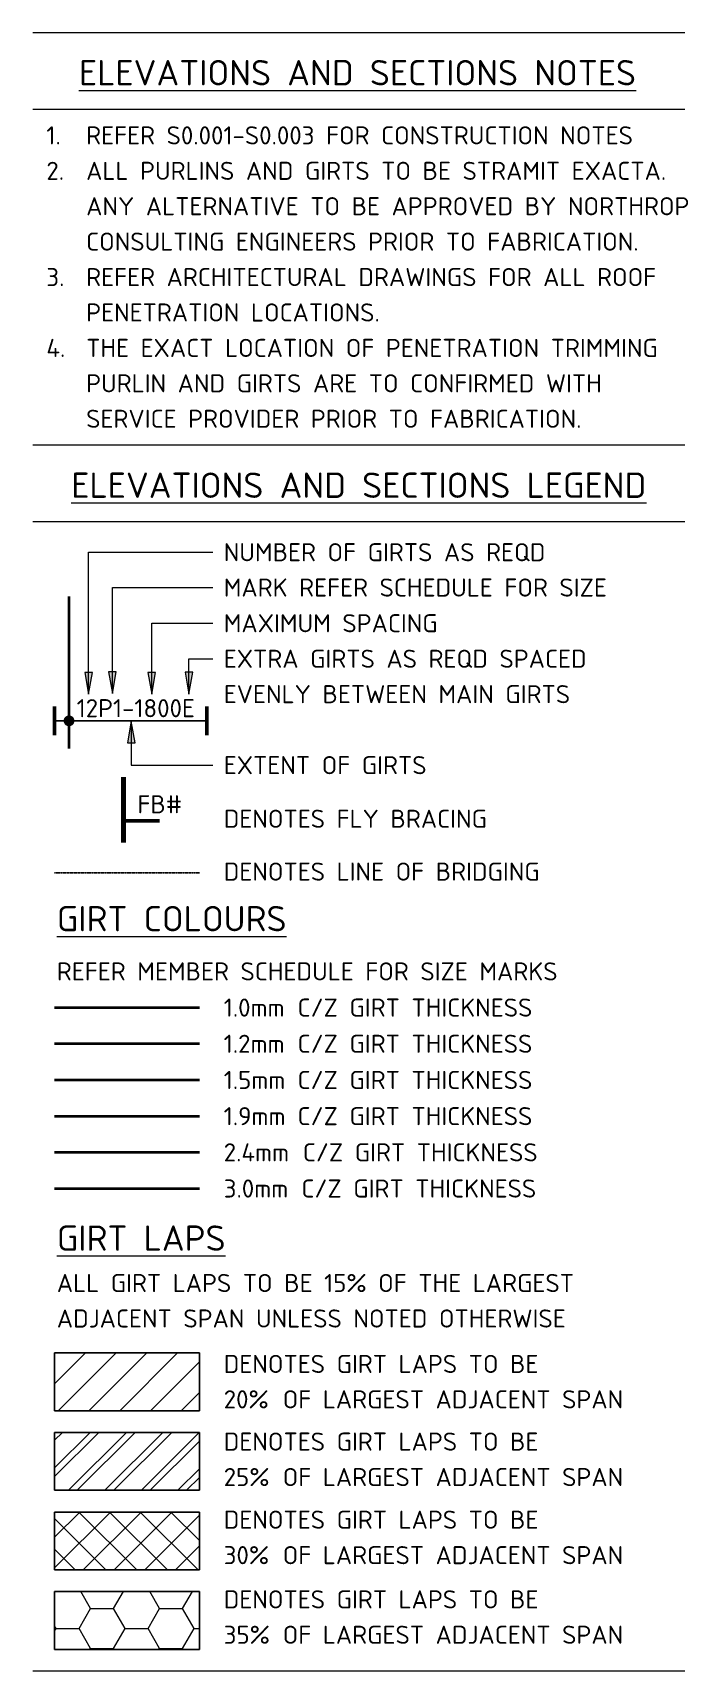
# Model space of a CAD drawing. Header units: millimetres. Extents: x 632 to 421542, y -3890 to 20851.
# Drawn here: x 632 to 9678, y -3890 to 18750 of the extents above; entities that cross this region are included whole.
import ezdxf

# ---------------------------------------------------------------- set-up
doc = ezdxf.new("R2010")
doc.units = ezdxf.units.MM
doc.linetypes.add('Dash', pattern=[7, 5, -2])
doc.linetypes.add('Hidden', pattern=[4, 3, -1])
for name, color, linetype, lineweight in [('A-000-T_TEXT', 231, 'Continuous', 13), ('A-010-M_LINE', 90, 'Continuous', 13), ('Z-060-M_DETAIL', 92, 'Continuous', 25), ('Z-200_P_REF_PLANE', 111, 'Dash', 13)]:
    doc.layers.add(name, color=color, linetype=linetype, lineweight=lineweight)
doc.styles.add('ISOCPEUR', font='isocpeur.ttf', dxfattribs={"height": 250})
doc.styles.add('ISOCPEUR_B', font='', dxfattribs={"height": 250})
doc.styles.add('ISOCPEUR_B_1', font='', dxfattribs={"height": 350})
doc.styles.get('ISOCPEUR_B').set_extended_font_data('ISOCPEUR', bold=True)
doc.styles.get('ISOCPEUR_B_1').set_extended_font_data('ISOCPEUR', bold=True)

msp = doc.modelspace()

# ---------------------------------------------------------------- texts
at = {"layer": 'A-000-T_TEXT', "color": 7, "lineweight": 18, "attachment_point": 1}
for s, insert, char_height, width, style in [('\\LELEVATIONS AND SECTIONS NOTES', (1269, 18373), 350, 9363.71, 'ISOCPEUR_B_1'), ('1.', (819, 17457), 250, 665.46, 'ISOCPEUR'), ('REFER S0.001-S0.003 FOR CONSTRUCTION NOTES', (1368, 17457), 250, 8970.88, 'ISOCPEUR'), ('2.', (819, 16967), 250, 665.46, 'ISOCPEUR'), ('ALL PURLINS AND GIRTS TO BE STRAMIT EXACTA. ', (1368, 16967), 250, 9604.22, 'ISOCPEUR'), ('ANY ALTERNATIVE TO BE APPROVED BY NORTHROP ', (1368, 16478), 250, 9764.55, 'ISOCPEUR'), ('CONSULTING ENGINEERS PRIOR TO FABRICATION.', (1368, 15989), 250, 8858.65, 'ISOCPEUR'), ('3.', (819, 15499), 250, 665.46, 'ISOCPEUR'), ('REFER ARCHITECTURAL DRAWINGS FOR ALL ROOF ', (1368, 15499), 250, 9419.83, 'ISOCPEUR'), ('PENETRATION LOCATIONS.', (1368, 15010), 250, 4745.99, 'ISOCPEUR'), ('4.', (819, 14520), 250, 665.46, 'ISOCPEUR'), ('THE EXACT LOCATION OF PENETRATION TRIMMING ', (1368, 14520), 250, 9395.78, 'ISOCPEUR'), ('PURLIN AND GIRTS ARE TO CONFIRMED WITH ', (1368, 14031), 250, 8449.79, 'ISOCPEUR'), ('SERVICE PROVIDER PRIOR TO FABRICATION.', (1368, 13541), 250, 7984.81, 'ISOCPEUR'), ('\\LELEVATIONS AND SECTIONS LEGEND', (1163, 12673), 350, 9620.25, 'ISOCPEUR_B_1'), ('NUMBER OF GIRTS AS REQD', (3267, 11697), 250, 5146.83, 'ISOCPEUR'), ('MARK REFER SCHEDULE FOR SIZE', (3267, 11209), 250, 6205.06, 'ISOCPEUR'), ('MAXIMUM SPACING', (3267, 10716), 250, 3415.19, 'ISOCPEUR'), ('EXTRA GIRTS AS REQD SPACED ', (3267, 10225), 250, 6092.82, 'ISOCPEUR'), ('EVENLY BETWEEN MAIN GIRTS', (3267, 9736), 250, 5619.83, 'ISOCPEUR'), ('12P1-1800E', (1237, 9542), 250, 1996.2, 'ISOCPEUR'), ('EXTENT OF GIRTS', (3267, 8755), 250, 3302.95, 'ISOCPEUR'), ('FB#', (2075, 8214), 250, 729.54, 'ISOCPEUR'), ('DENOTES FLY BRACING', (3267, 8014), 250, 4248.94, 'ISOCPEUR'), ('DENOTES LINE OF BRIDGING', (3267, 7284), 250, 5026.58, 'ISOCPEUR'), ('\\LGIRT COLOURS', (963, 6684), 350, 3832.07, 'ISOCPEUR_B_1'), ('REFER MEMBER SCHEDULE FOR SIZE MARKS', (963, 5905), 250, 8089.03, 'ISOCPEUR'), ('1.0mm', (3267, 5405), 250, 1042.19, 'ISOCPEUR_B'), (' C/Z GIRT THICKNESS', (4127, 5405), 250, 4000.42, 'ISOCPEUR'), ('1.2mm', (3267, 4905), 250, 1042.19, 'ISOCPEUR_B'), (' C/Z GIRT THICKNESS', (4127, 4905), 250, 4000.42, 'ISOCPEUR'), ('1.5mm', (3267, 4405), 250, 1042.19, 'ISOCPEUR_B'), (' C/Z GIRT THICKNESS', (4127, 4405), 250, 4000.42, 'ISOCPEUR'), ('1.9mm', (3267, 3905), 250, 1042.19, 'ISOCPEUR_B'), (' C/Z GIRT THICKNESS', (4127, 3905), 250, 4000.42, 'ISOCPEUR'), ('2.4mm', (3267, 3405), 250, 1130.38, 'ISOCPEUR_B'), (' C/Z GIRT THICKNESS', (4200, 3405), 250, 4000.42, 'ISOCPEUR'), ('3.0mm', (3267, 2905), 250, 1106.33, 'ISOCPEUR_B'), (' C/Z GIRT THICKNESS', (4180, 2905), 250, 4000.42, 'ISOCPEUR'), ('\\LGIRT LAPS', (963, 2270), 350, 2862.02, 'ISOCPEUR_B_1'), ('ALL GIRT LAPS TO BE 15% OF THE LARGEST', (963, 1599), 250, 8730.38, 'ISOCPEUR_B'), ('ADJACENT SPAN UNLESS NOTED OTHERWISE', (963, 1109), 250, 8537.97, 'ISOCPEUR_B'), ('DENOTES GIRT LAPS TO BE', (3267, 481), 250, 5090.72, 'ISOCPEUR'), ('20%', (3267, -8), 250, 793.67, 'ISOCPEUR_B'), (' OF LARGEST ADJACENT SPAN', (3922, -8), 250, 5740.08, 'ISOCPEUR'), ('DENOTES GIRT LAPS TO BE', (3267, -592), 250, 5090.72, 'ISOCPEUR'), ('25%', (3267, -1082), 250, 793.67, 'ISOCPEUR_B'), (' OF LARGEST ADJACENT SPAN', (3922, -1082), 250, 5740.08, 'ISOCPEUR'), ('DENOTES GIRT LAPS TO BE', (3267, -1671), 250, 5090.72, 'ISOCPEUR'), ('30%', (3267, -2161), 250, 793.67, 'ISOCPEUR_B'), (' OF LARGEST ADJACENT SPAN', (3922, -2161), 250, 5740.08, 'ISOCPEUR'), ('DENOTES GIRT LAPS TO BE', (3267, -2772), 250, 5090.72, 'ISOCPEUR'), ('35%', (3267, -3261), 250, 793.67, 'ISOCPEUR_B'), (' OF LARGEST ADJACENT SPAN', (3922, -3261), 250, 5740.08, 'ISOCPEUR')]:
    msp.add_mtext(s, dxfattribs=dict(at, insert=insert, char_height=char_height, width=width, style=style))

# ---------------------------------------------------------------- blocks, each defined once
blk = doc.blocks.new('NRP_Extent _v2_ - 1-100-3221692-_6_0_ STEELWORK SECTIONS LEGEND')
at = {"layer": 'Z-060-M_DETAIL'}
blk.add_hatch(color=256, dxfattribs=at).paths.add_polyline_path([(1132, 9167), (1151, 9170), (1169, 9177), (1185, 9189), (1197, 9205), (1204, 9223), (1207, 9242), (1204, 9262), (1197, 9280), (1185, 9295), (1169, 9307), (1151, 9315), (1132, 9317), (1112, 9315), (1094, 9307), (1079, 9295), (1067, 9280), (1059, 9262), (1057, 9242), (1059, 9223), (1067, 9205), (1079, 9189), (1094, 9177), (1112, 9170)])
at = {"layer": 'Z-060-M_DETAIL', "lineweight": 50}
for p, q in [((932, 9442), (932, 9042)), ((3032, 9442), (3032, 9042))]:
    blk.add_line(p, q, dxfattribs=at)
at = {"layer": 'Z-060-M_DETAIL'}
blk.add_line((3032, 9242), (932, 9242), dxfattribs=at)

# ---------------------------------------------------------------- hatches: boundary and pattern name
at = {"layer": 'A-000-T_TEXT', "lineweight": 18}
for points in [[(1402, 9612), (1455, 9912), (1349, 9912)], [(1731, 9618), (1784, 9918), (1678, 9918)], [(2273, 9612), (2326, 9912), (2220, 9912)], [(2787, 9613), (2840, 9913), (2734, 9913)], [(1991, 9238), (1938, 8938), (2044, 8938)]]:
    msp.add_hatch(color=7, dxfattribs=at).paths.add_polyline_path(points)
at = {"layer": 'Z-060-M_DETAIL', "lineweight": 18}
h = msp.add_hatch(dxfattribs=at)
h.set_pattern_fill('FP_1', color=8, style=0, pattern_type=2)
h.set_pattern_definition([(45, (0, 0), (-212.132, 212.132), [])])
h.paths.add_polyline_path([(932, 510), (932, -290), (2932, -290), (2932, 510)])
h = msp.add_hatch(dxfattribs=at)
h.set_pattern_fill('FP_2', color=8, style=0, pattern_type=2)
h.set_pattern_definition([(45, (0, 0), (-251.447, 251.447), []), (45, (0, 381), (-251.447, 251.447), [])])
h.paths.add_polyline_path([(932, -590), (932, -1390), (2932, -1390), (2932, -590)])
h = msp.add_hatch(dxfattribs=at)
h.set_pattern_fill('FP_3', color=8, style=0, pattern_type=2)
h.set_pattern_definition([(45, (0, 0), (-212.132, 212.132), []), (135, (0, 0), (-212.132, -212.132), [])])
h.paths.add_polyline_path([(932, -1690), (932, -2490), (2932, -2490), (2932, -1690)])
h = msp.add_hatch(dxfattribs=at)
h.set_pattern_fill('FP_4', color=8, style=0, pattern_type=2)
h.set_pattern_definition([(0, (0, 0), (476.25, 274.963), [317.5, -635]), (120, (0, 0), (-476.25, 274.963), [317.5, -635]), (60, (0, 0), (6e-05, 549.926), [0, -635, 317.5, 0])])
h.paths.add_polyline_path([(932, -2790), (932, -3590), (2932, -3590), (2932, -2790)])

# ---------------------------------------------------------------- linework, layer by layer
at = {"layer": 'A-000-T_TEXT', "color": 50, "lineweight": 18}
for p, q in [((1402, 11572), (3117, 11572)), ((1402, 9612), (1402, 11572)), ((1731, 11084), (3117, 11084)), ((1731, 9618), (1731, 11084)), ((2273, 10591), (3117, 10591)), ((2273, 9612), (2273, 10591)), ((2787, 10100), (3117, 10100)), ((2787, 9613), (2787, 10100)), ((1455, 9912), (1349, 9912)), ((1349, 9912), (1402, 9612)), ((1402, 9612), (1455, 9912)), ((1784, 9918), (1678, 9918)), ((1678, 9918), (1731, 9618)), ((1731, 9618), (1784, 9918)), ((2326, 9912), (2220, 9912)), ((2220, 9912), (2273, 9612)), ((2273, 9612), (2326, 9912)), ((2840, 9913), (2734, 9913)), ((2734, 9913), (2787, 9613)), ((2787, 9613), (2840, 9913)), ((1991, 9238), (1938, 8938)), ((2044, 8938), (1991, 9238)), ((1991, 9238), (1991, 8630)), ((1938, 8938), (2044, 8938)), ((1991, 8630), (3117, 8630))]:
    msp.add_line(p, q, dxfattribs=at)
at = {"layer": 'A-010-M_LINE', "lineweight": 35}
for p, q in [((1132, 9317), (1132, 10962)), ((1132, 8862), (1132, 9167)), ((932, 5282), (2932, 5282)), ((932, 4782), (2932, 4782)), ((932, 4282), (2932, 4282)), ((932, 3782), (2932, 3782)), ((932, 3282), (2932, 3282)), ((932, 2782), (2932, 2782))]:
    msp.add_line(p, q, dxfattribs=at)
at = {"layer": 'A-010-M_LINE', "lineweight": 70}
msp.add_line((1882, 8462), (1882, 7562), dxfattribs=at)
at = {"layer": 'A-010-M_LINE', "lineweight": 50}
msp.add_line((1882, 7862), (2382, 7862), dxfattribs=at)
at = {"layer": 'A-010-M_LINE', "linetype": 'Hidden', "lineweight": 25}
msp.add_line((932, 7142), (2932, 7142), dxfattribs=at)
at = {"layer": 'A-010-M_LINE', "lineweight": 25}
for p, q in [((2932, 510), (932, 510)), ((932, 510), (932, -290)), ((2932, -290), (2932, 510)), ((932, -290), (2932, -290)), ((2932, -590), (932, -590)), ((932, -590), (932, -1390)), ((2932, -1390), (2932, -590)), ((932, -1390), (2932, -1390)), ((2932, -1690), (932, -1690)), ((932, -1690), (932, -2490)), ((2932, -2490), (2932, -1690)), ((932, -2490), (2932, -2490)), ((2932, -2790), (932, -2790)), ((932, -2790), (932, -3590)), ((2932, -3590), (2932, -2790)), ((932, -3590), (2932, -3590))]:
    msp.add_line(p, q, dxfattribs=at)
at = {"layer": 'Z-200_P_REF_PLANE'}
for p, q in [((9632, 18750), (632, 18750)), ((9632, 17691), (632, 17691)), ((9632, 13050), (632, 13050)), ((9632, 11991), (632, 11991)), ((9632, -3890), (632, -3890))]:
    msp.add_line(p, q, dxfattribs=at)

# ---------------------------------------------------------------- block references
at = {"layer": 'Z-060-M_DETAIL'}
msp.add_blockref('NRP_Extent _v2_ - 1-100-3221692-_6_0_ STEELWORK SECTIONS LEGEND', (0, 0), dxfattribs=at)

msp.set_redraw_order([(e.dxf.handle, doc.entitydb.next_handle()) for e in msp.query("TEXT MTEXT ATTDEF DIMENSION ARC_DIMENSION")])  # texts and dimensions are drawn at this point

doc.saveas('drawing.dxf')
